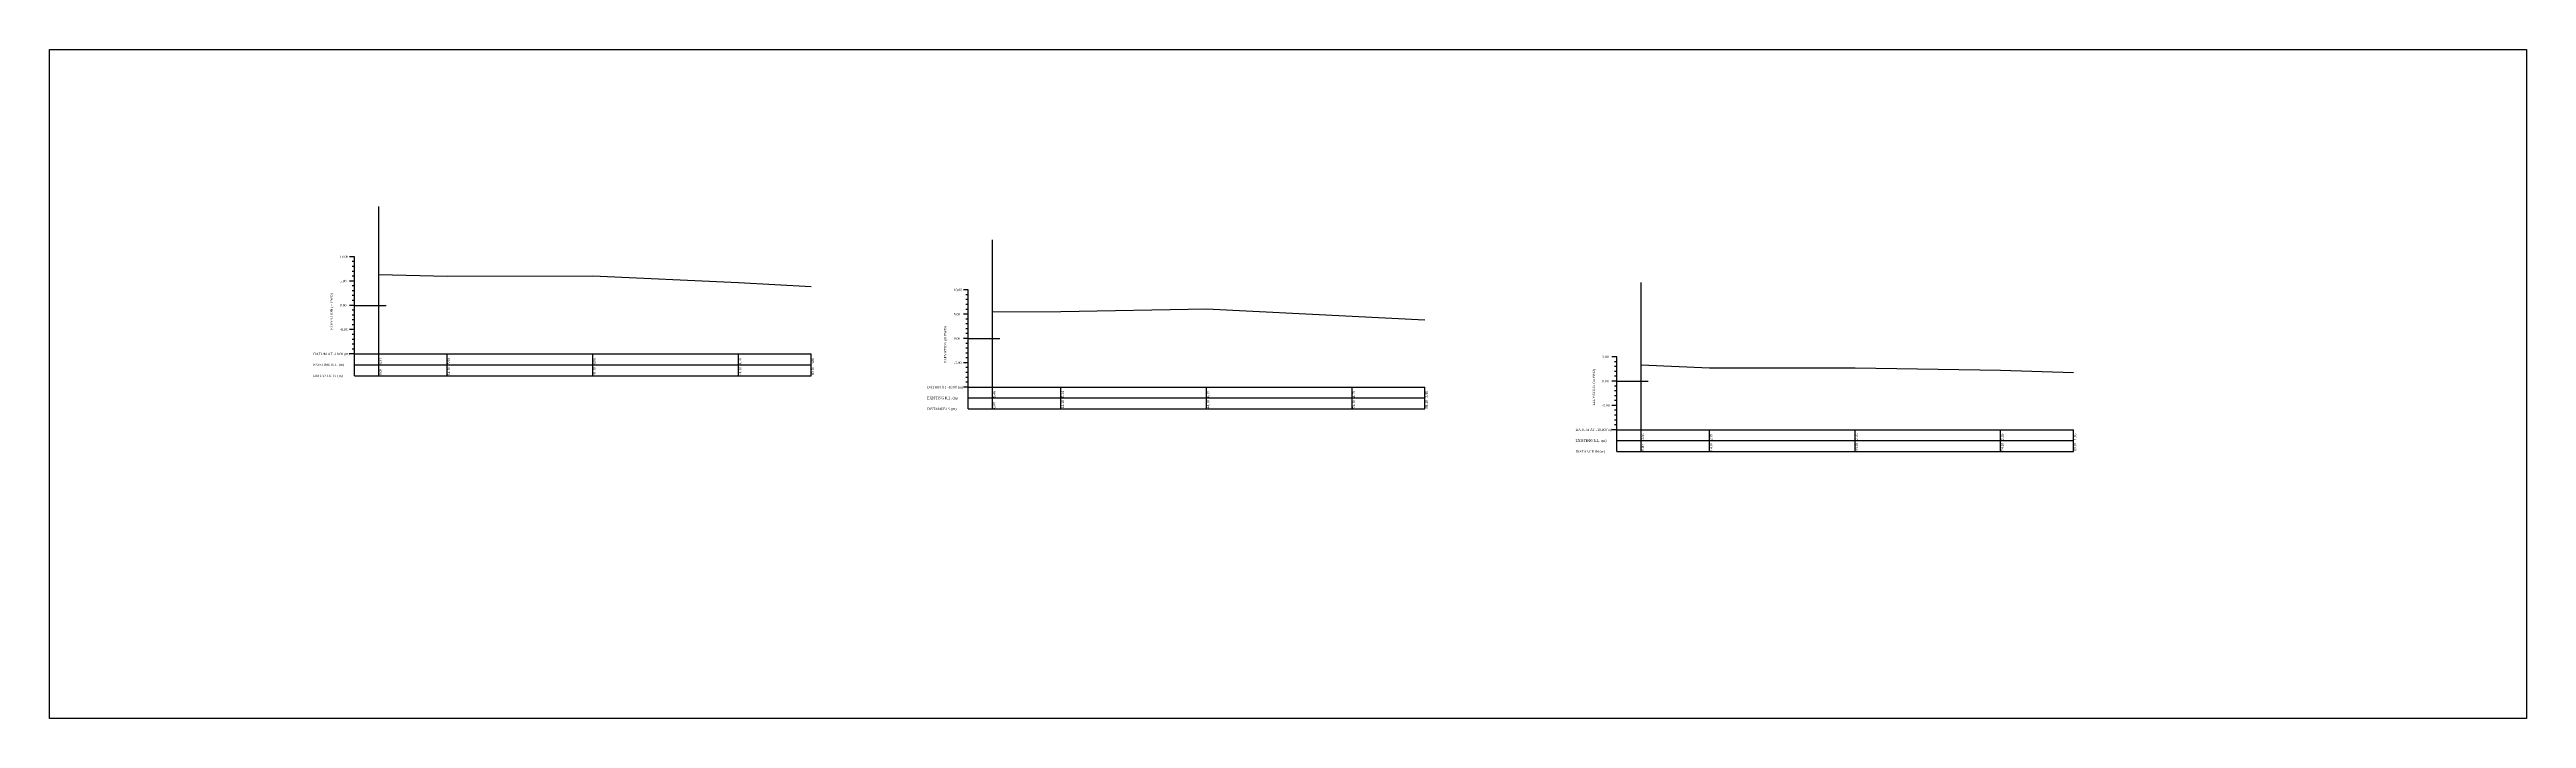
# Model space of a CAD drawing. Header units: metres. Extents: x -148477 to 168932, y -55673 to -2736.
# Drawn here: x -22635 to -22125, y -16719 to -16581 of the extents above; entities that cross this region are included whole.
import ezdxf

# ---------------------------------------------------------------- set-up
doc = ezdxf.new("R2010")
doc.units = ezdxf.units.M
doc.styles.add('liza', font='times.ttf', dxfattribs={"height": 2})

msp = doc.modelspace()

# ---------------------------------------------------------------- linework, layer by layer
at = {"color": 6, "linetype": 'Continuous', "lineweight": -3, "ltscale": 0.5}
for p, q in [((-22567.1137, -16643.9943), (-22567.1137, -16613.6415)), ((-22572.1137, -16623.9943), (-22573.1137, -16623.9943)), ((-22572.1137, -16648.4943), (-22572.1137, -16623.9943)), ((-22440.631, -16650.8234), (-22440.631, -16620.4706)), ((-22572.1137, -16628.9943), (-22573.1137, -16628.9943)), ((-22572.1137, -16624.9943), (-22572.6137, -16624.9943)), ((-22572.1137, -16625.9943), (-22572.6137, -16625.9943)), ((-22572.1137, -16626.9943), (-22572.6137, -16626.9943)), ((-22572.1137, -16627.9943), (-22572.6137, -16627.9943)), ((-22306.9982, -16659.6101), (-22306.9982, -16629.2573)), ((-22572.1137, -16633.9943), (-22573.1137, -16633.9943)), ((-22572.1137, -16629.9943), (-22572.6137, -16629.9943)), ((-22572.1137, -16630.9943), (-22572.6137, -16630.9943)), ((-22572.1137, -16631.9943), (-22572.6137, -16631.9943)), ((-22572.1137, -16632.9943), (-22572.6137, -16632.9943)), ((-22572.1137, -16633.9943), (-22565.6182, -16633.9943)), ((-22445.631, -16630.8234), (-22446.631, -16630.8234)), ((-22445.631, -16631.8234), (-22446.131, -16631.8234)), ((-22445.631, -16632.8234), (-22446.131, -16632.8234)), ((-22445.631, -16633.8234), (-22446.131, -16633.8234)), ((-22445.631, -16655.3234), (-22445.631, -16630.8234)), ((-22572.1137, -16638.9943), (-22573.1137, -16638.9943)), ((-22572.1137, -16634.9943), (-22572.6137, -16634.9943)), ((-22572.1137, -16635.9943), (-22572.6137, -16635.9943)), ((-22572.1137, -16636.9943), (-22572.6137, -16636.9943)), ((-22572.1137, -16637.9943), (-22572.6137, -16637.9943)), ((-22445.631, -16635.8234), (-22446.631, -16635.8234)), ((-22445.631, -16634.8234), (-22446.131, -16634.8234)), ((-22445.631, -16636.8234), (-22446.131, -16636.8234)), ((-22445.631, -16637.8234), (-22446.131, -16637.8234)), ((-22445.631, -16638.8234), (-22446.131, -16638.8234)), ((-22572.1137, -16643.9943), (-22573.1137, -16643.9943)), ((-22572.1137, -16639.9943), (-22572.6137, -16639.9943)), ((-22572.1137, -16640.9943), (-22572.6137, -16640.9943)), ((-22572.1137, -16641.9943), (-22572.6137, -16641.9943)), ((-22572.1137, -16642.9943), (-22572.6137, -16642.9943)), ((-22572.1137, -16643.9943), (-22478.0137, -16643.9943)), ((-22567.1137, -16648.4943), (-22567.1137, -16643.9943)), ((-22553.0137, -16648.4943), (-22553.0137, -16643.9943)), ((-22523.0137, -16648.4943), (-22523.0137, -16643.9943)), ((-22493.0137, -16648.4943), (-22493.0137, -16643.9943)), ((-22478.0137, -16648.4943), (-22478.0137, -16643.9943)), ((-22445.631, -16640.8234), (-22446.631, -16640.8234)), ((-22445.631, -16639.8234), (-22446.131, -16639.8234)), ((-22445.631, -16641.8234), (-22446.131, -16641.8234)), ((-22445.631, -16642.8234), (-22446.131, -16642.8234)), ((-22445.631, -16643.8234), (-22446.131, -16643.8234)), ((-22445.631, -16640.8234), (-22439.1355, -16640.8234)), ((-22311.9982, -16644.6101), (-22312.9982, -16644.6101)), ((-22311.9982, -16664.1101), (-22311.9982, -16644.6101)), ((-22572.1137, -16646.2443), (-22478.0137, -16646.2443)), ((-22572.1137, -16648.4943), (-22478.0137, -16648.4943)), ((-22445.631, -16645.8234), (-22446.631, -16645.8234)), ((-22445.631, -16644.8234), (-22446.131, -16644.8234)), ((-22445.631, -16646.8234), (-22446.131, -16646.8234)), ((-22445.631, -16647.8234), (-22446.131, -16647.8234)), ((-22445.631, -16648.8234), (-22446.131, -16648.8234)), ((-22311.9982, -16649.6101), (-22312.9982, -16649.6101)), ((-22311.9982, -16645.6101), (-22312.4982, -16645.6101)), ((-22311.9982, -16646.6101), (-22312.4982, -16646.6101)), ((-22311.9982, -16647.6101), (-22312.4982, -16647.6101)), ((-22311.9982, -16648.6101), (-22312.4982, -16648.6101)), ((-22311.9982, -16649.6101), (-22305.5027, -16649.6101)), ((-22445.631, -16650.8234), (-22446.631, -16650.8234)), ((-22445.631, -16649.8234), (-22446.131, -16649.8234)), ((-22445.631, -16650.8234), (-22351.531, -16650.8234)), ((-22445.631, -16653.0734), (-22351.531, -16653.0734)), ((-22440.631, -16655.3234), (-22440.631, -16650.8234)), ((-22426.531, -16655.3234), (-22426.531, -16650.8234)), ((-22396.531, -16655.3234), (-22396.531, -16650.8234)), ((-22366.531, -16655.3234), (-22366.531, -16650.8234)), ((-22351.531, -16655.3234), (-22351.531, -16650.8234)), ((-22311.9982, -16654.6101), (-22312.9982, -16654.6101)), ((-22311.9982, -16650.6101), (-22312.4982, -16650.6101)), ((-22311.9982, -16651.6101), (-22312.4982, -16651.6101)), ((-22311.9982, -16652.6101), (-22312.4982, -16652.6101)), ((-22311.9982, -16653.6101), (-22312.4982, -16653.6101)), ((-22445.631, -16655.3234), (-22351.531, -16655.3234)), ((-22311.9982, -16659.6101), (-22312.9982, -16659.6101)), ((-22311.9982, -16655.6101), (-22312.4982, -16655.6101)), ((-22311.9982, -16656.6101), (-22312.4982, -16656.6101)), ((-22311.9982, -16657.6101), (-22312.4982, -16657.6101)), ((-22311.9982, -16658.6101), (-22312.4982, -16658.6101)), ((-22311.9982, -16659.6101), (-22217.8982, -16659.6101)), ((-22306.9982, -16664.1101), (-22306.9982, -16659.6101)), ((-22292.8982, -16664.1101), (-22292.8982, -16659.6101)), ((-22262.8982, -16664.1101), (-22262.8982, -16659.6101)), ((-22232.8982, -16664.1101), (-22232.8982, -16659.6101)), ((-22217.8982, -16664.1101), (-22217.8982, -16659.6101)), ((-22311.9982, -16661.8601), (-22217.8982, -16661.8601)), ((-22311.9982, -16664.1101), (-22217.8982, -16664.1101))]:
    msp.add_line(p, q, dxfattribs=at)
msp.add_lwpolyline([(-22634.9599, -16581.319), (-22124.5443, -16581.319), (-22124.5443, -16719.067), (-22634.9599, -16719.067)], close=True, dxfattribs=at)
msp.add_lwpolyline([(-22567.1137, -16627.6433), (-22553.0137, -16628.0143), (-22523.0137, -16627.9163), (-22493.0137, -16629.2903), (-22478.0137, -16630.1323)], dxfattribs=at)
at = {"color": 3, "linetype": 'Continuous', "lineweight": -3, "ltscale": 0.5}
msp.add_lwpolyline([(-22440.631, -16635.3624), (-22426.531, -16635.2834), (-22396.531, -16634.7054), (-22366.531, -16636.2294), (-22351.531, -16636.9714)], dxfattribs=at)
at = {"color": 5, "linetype": 'Continuous', "lineweight": -3, "ltscale": 0.5}
msp.add_lwpolyline([(-22306.9982, -16646.2491), (-22292.8982, -16646.8601), (-22262.8982, -16646.8521), (-22232.8982, -16647.3461), (-22217.8982, -16647.8481)], dxfattribs=at)

# ---------------------------------------------------------------- texts
at = {"color": 6, "linetype": 'Continuous', "lineweight": -3, "ltscale": 0.5, "char_height": 0.5, "attachment_point": 1, "style": 'liza'}
for s, insert, width in [('10.00', (-22575.1137, -16623.7443), 2), ('5.00', (-22575.1137, -16628.7443), 2), ('0.00', (-22575.1137, -16633.7443), 2), ('10.00', (-22448.631, -16630.5734), 2), ('-5.00', (-22575.1137, -16638.7443), 2), ('5.00', (-22448.631, -16635.5734), 2), ('DATUM AT -10.00 (m)', (-22580.6137, -16643.7443), 7.5), ('0.00', (-22448.631, -16640.5734), 2), ('5.00', (-22314.9982, -16644.3601), 2), ('EXISTING R.L. (m)', (-22580.6137, -16645.9943), 7.5), ('DISTANCE IN (m)', (-22580.6137, -16648.2443), 7.5), ('-5.00', (-22448.631, -16645.5734), 2), ('0.00', (-22314.9982, -16649.3601), 2), ('DATUM AT -10.00 (m)', (-22454.131, -16650.5734), 7.5), ('EXISTING R.L. (m)', (-22454.131, -16652.8234), 7.5), ('-5.00', (-22314.9982, -16654.3601), 2), ('DISTANCE IN (m)', (-22454.131, -16655.0734), 7.5), ('DATUM AT -10.00 (m)', (-22320.4982, -16659.3601), 7.5), ('EXISTING R.L. (m)', (-22320.4982, -16661.6101), 7.5), ('DISTANCE IN (m)', (-22320.4982, -16663.8601), 7.5)]:
    msp.add_mtext(s, dxfattribs=dict(at, insert=insert, width=width))
at = {"color": 6, "linetype": 'Continuous', "lineweight": -3, "ltscale": 0.5, "char_height": 0.5, "attachment_point": 1, "rotation": 90, "style": 'liza'}
for s, insert, width in [('ELEVATION (m PWD)', (-22577.1137, -16638.9943), 10), ('ELEVATION (m PWD)', (-22450.631, -16645.8234), 10), ('0.00', (-22567.0137, -16648.3943), 2.15), ('6.35', (-22567.0137, -16646.1443), 2.15), ('5.98', (-22552.9137, -16646.1443), 2.15), ('14.10', (-22552.9137, -16648.3943), 2.15), ('6.08', (-22522.9137, -16646.1443), 2.15), ('44.10', (-22522.9137, -16648.3943), 2.15), ('4.70', (-22492.9137, -16646.1443), 2.15), ('74.10', (-22492.9137, -16648.3943), 2.15), ('3.86', (-22477.9137, -16646.1443), 2.15), ('89.10', (-22477.9137, -16648.3943), 2.15), ('ELEVATION (m PWD)', (-22316.9982, -16654.6101), 10), ('0.00', (-22440.531, -16655.2234), 2.15), ('5.46', (-22440.531, -16652.9734), 2.15), ('14.10', (-22426.431, -16655.2234), 2.15), ('5.54', (-22426.431, -16652.9734), 2.15), ('44.10', (-22396.431, -16655.2234), 2.15), ('6.12', (-22396.431, -16652.9734), 2.15), ('74.10', (-22366.431, -16655.2234), 2.15), ('4.59', (-22366.431, -16652.9734), 2.15), ('3.85', (-22351.431, -16652.9734), 2.15), ('89.10', (-22351.431, -16655.2234), 2.15), ('0.00', (-22306.8982, -16664.0101), 2.15), ('3.36', (-22306.8982, -16661.7601), 2.15), ('14.10', (-22292.7982, -16664.0101), 2.15), ('2.75', (-22292.7982, -16661.7601), 2.15), ('44.10', (-22262.7982, -16664.0101), 2.15), ('2.76', (-22262.7982, -16661.7601), 2.15), ('74.10', (-22232.7982, -16664.0101), 2.15), ('2.26', (-22232.7982, -16661.7601), 2.15), ('89.10', (-22217.7982, -16664.0101), 2.15), ('1.76', (-22217.7982, -16661.7601), 2.15)]:
    msp.add_mtext(s, dxfattribs=dict(at, insert=insert, width=width))

doc.saveas('drawing.dxf')
